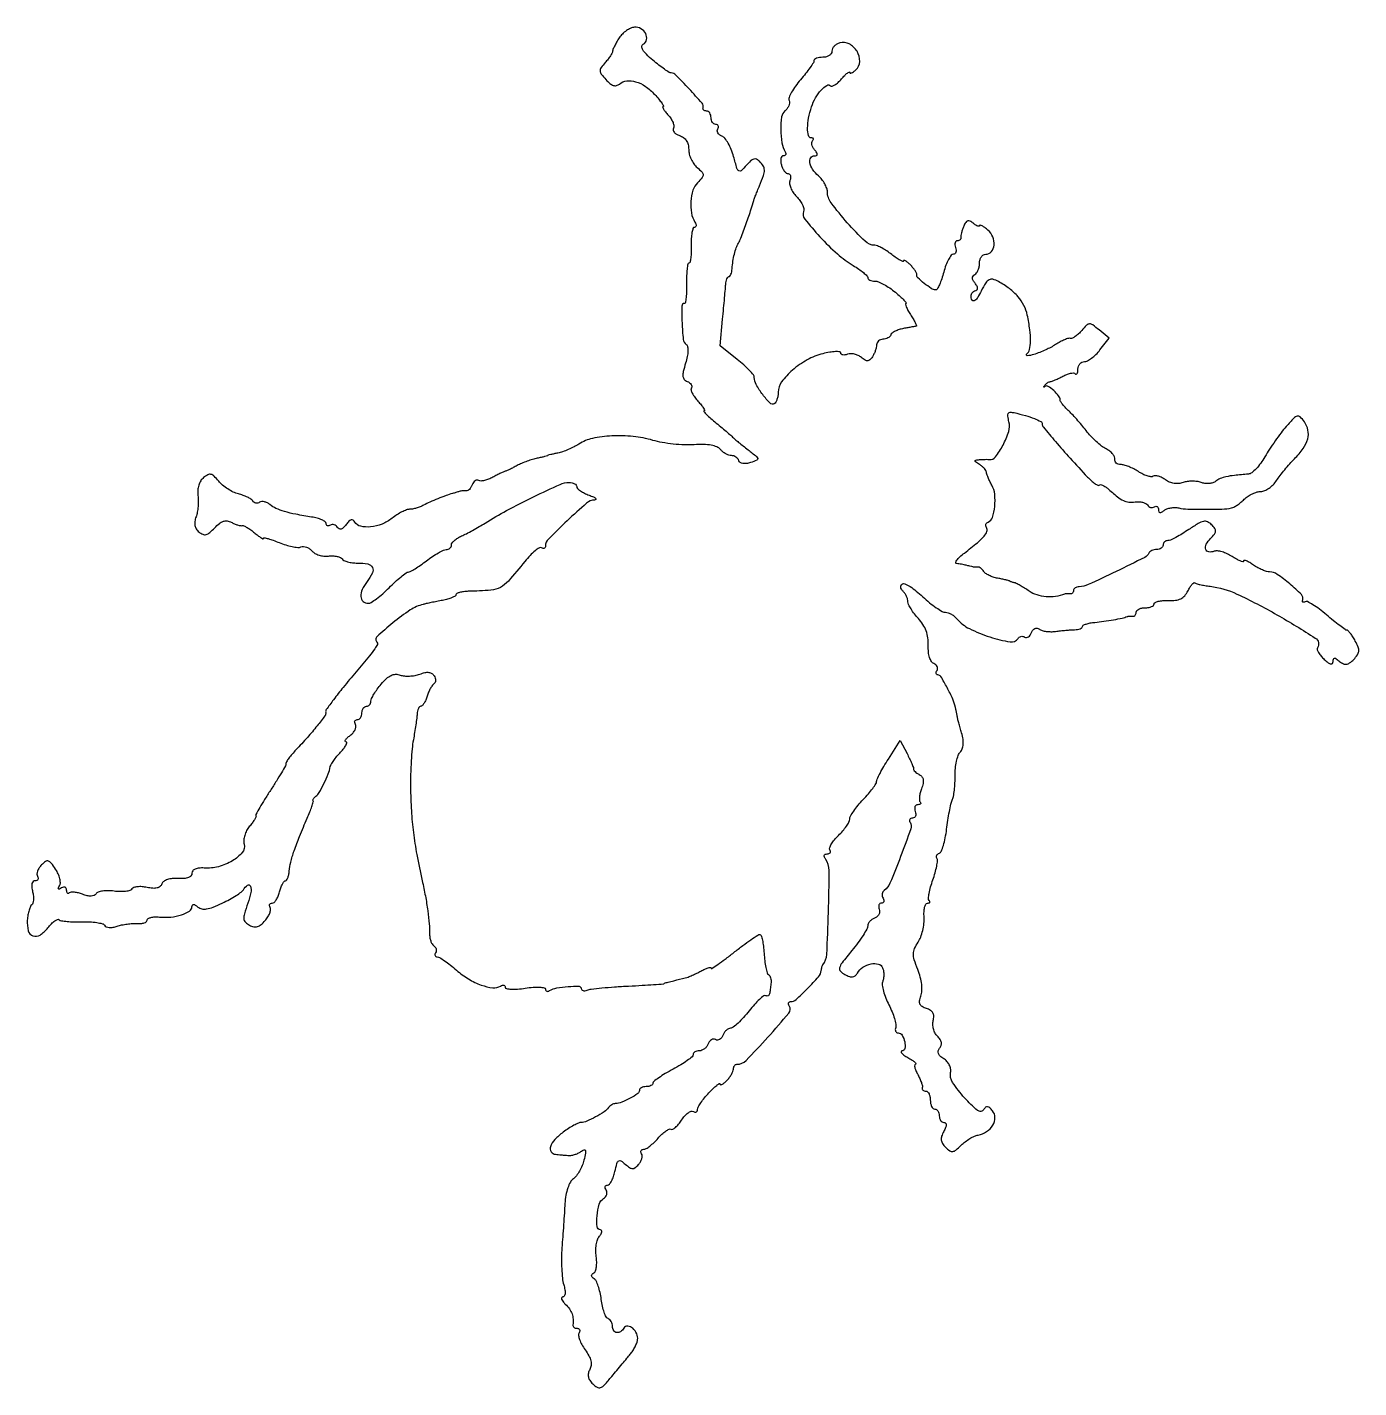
# Model space of a CAD drawing. Extents: x 0 to 298, y 1 to 305.
import ezdxf

# ---------------------------------------------------------------- set-up
doc = ezdxf.new("R2010")
doc.units = 0

msp = doc.modelspace()

# ---------------------------------------------------------------- linework, layer by layer
msp.add_lwpolyline([(132.474307, 302.320444, 0.01321), (131.909814, 301.407169, 0.016157), (131.433078, 300.523809, 0.01472), (131.08199, 299.764582, 0.10127), (131, 299.363924, -0.124484), (130.903568, 298.9826, -0.020742), (130.513847, 298.327806, -0.021636), (129.978654, 297.580689, -0.017673), (129.345012, 296.828741, 0.02793), (128.426691, 295.692481, 0.167422), (128.210867, 294.974764, 0.152954), (128.473113, 294.24092, 0.022202), (129.496804, 293.003531, 0.035094), (130.395242, 292.140892, 0.095196), (131.164676, 291.715444, 0.137952), (131.858841, 291.686897, 0.115421), (132.520785, 292.01725, -0.144066), (134.153698, 292.720299, -0.102036), (136.154221, 292.553935, -0.081027), (138.319433, 291.513255, -0.053463), (140.406396, 289.695502, -0.011403), (141.322441, 288.66071, -0.022522), (141.992307, 287.791804, -0.026919), (142.389223, 287.155748, -0.57086), (142.297264, 287, 0.506266), (142.193097, 286.858179, 0.05765), (142.38333, 286.43101, 0.034126), (142.812454, 285.806934, 0.016245), (143.442974, 285.063013, -0.040228), (144.068682, 284.248676, -0.050872), (144.501077, 283.403905, -0.05994), (144.694231, 282.652747, -0.17308), (144.583441, 282.13501, 0.196079), (144.511608, 281.707131, 0.122943), (144.742641, 281.247285, 0.086139), (145.259168, 280.822096, 0.052429), (145.985479, 280.504609, -0.081345), (146.841052, 280.070369, -0.090203), (147.478351, 279.398343, -0.084196), (147.867968, 278.50428, -0.060818), (148, 277.422825, 0.065176), (148.137864, 276.369686, 0.043552), (148.55233, 275.22496, 0.043466), (149.160448, 274.166077, 0.063714), (149.880273, 273.370485, -0.021123), (150.988008, 272.337825, -0.188787), (151.245342, 271.73762, -0.186009), (151.028753, 271.117366, -0.020409), (149.988062, 269.988062, 0.119736), (148.953784, 268.289933, 0.060571), (148.483507, 265.814355, 0.059438), (148.618376, 263.223167, 0.096002), (149.398343, 261.164484, -0.051513), (149.614398, 260.717946, -0.11191), (149.661557, 260.342067, -0.186401), (149.538728, 260.098243, -0.185994), (149.283761, 260, 0.324794), (148.965775, 259.76908, 0.034232), (148.728554, 258.825, 0.032043), (148.581084, 257.533276, 0.019636), (148.565228, 256, -0.014574), (148.564894, 254.466475, -0.024056), (148.464648, 253.175, -0.020957), (148.298633, 252.19301, -0.354134), (148.060299, 252, 0.361225), (147.819618, 251.800027, 0.016956), (147.649682, 250.678125, 0.021402), (147.542528, 249.22527, 0.01295), (147.534033, 247.5, -0.011767), (147.52962, 245.77477, -0.019494), (147.434966, 244.322255, -0.014282), (147.283581, 243.187438, -0.368406), (147.064218, 243.001293, 0.411305), (146.46421, 242.409939, 0.013298), (146.517756, 238.681373, 0.01527), (146.784488, 234.956812, 0.214453), (147.440299, 233.823371, -0.190626), (147.764303, 233.318228, -0.056627), (147.8394, 232.386735, -0.043266), (147.690283, 231.141306, -0.023039), (147.303414, 229.636954, 0.015966), (146.795456, 227.771519, 0.081535), (146.719249, 226.703247, 0.160022), (147.01009, 226.031963, 0.12012), (147.676497, 225.570645, -0.063023), (148.191887, 225.294227, -0.093894), (148.545413, 224.926265, -0.121681), (148.684457, 224.528112, -0.163275), (148.597962, 224.158507, 0.206195), (148.527911, 223.685028, 0.049134), (148.813281, 222.922239, 0.042514), (149.344785, 222.037881, 0.030982), (150.073536, 221.151444, -0.014428), (150.799875, 220.32525, -0.029791), (151.308269, 219.631987, -0.045798), (151.561317, 219.147882, -0.533683), (151.46223, 219, 0.640987), (151.396195, 218.856307, 0.017987), (152.004631, 218.196914, 0.016896), (152.93961, 217.315691, 0.008532), (154.173275, 216.266091, -0.002312), (155.483886, 215.178834, -0.003037), (156.669649, 214.173539, -0.00222), (157.654078, 213.320983, -0.028837), (158, 212.981616, 0.03345), (158.334503, 212.659448, 0.003512), (159.171233, 211.965032, 0.004337), (160.181988, 211.15264, 0.003464), (161.285048, 210.294037, -0.005882), (163.140257, 208.835514, -0.177834), (163.440423, 208.335657, -0.35803), (163.230768, 207.950806, -0.019258), (161.82928, 207.445815, -0.040809), (160.880104, 207.227814, -0.076094), (160.092976, 207.233882, -0.106954), (159.526158, 207.455493, -0.167348), (159.210899, 207.867304, 0.093616), (158.969622, 208.300234, 0.07016), (158.564065, 208.667271, 0.068536), (158.062066, 208.91513, 0.080617), (157.539111, 209, -0.084801), (156.960963, 209.098766, -0.043764), (156.290793, 209.402775, -0.041843), (155.637974, 209.846503, -0.049404), (155.106936, 210.37115, 0.122862), (154.319423, 210.949659, 0.053274), (153.062567, 211.314653, 0.040662), (151.372917, 211.475489, 0.02058), (149.234491, 211.416604, -0.02743), (147.095157, 211.386998, -0.016614), (144.568882, 211.574877, -0.016625), (142.066027, 211.929387, -0.027946), (140, 212.412767, 0.046018), (135.606638, 213.274745, 0.038041), (130.835619, 213.397496, 0.039563), (126.490235, 212.832005, 0.093154), (123.483091, 211.580878, -0.025839), (122.391181, 210.943492, -0.018245), (121.105817, 210.338016, -0.018473), (119.831127, 209.848304, -0.036526), (118.783382, 209.57313, 0.005894), (117.907946, 209.399675, 0.009633), (117.170744, 209.229663, 0.003732), (116.553667, 209.069871, 0.33972), (116.5, 209, -0.34033), (116.446201, 208.930115, -0.003605), (115.816865, 208.768446, -0.009464), (115.066047, 208.596356, -0.005788), (114.174435, 208.420432, 0.026401), (113.126612, 208.168428, 0.015182), (111.893264, 207.760842, 0.015141), (110.675804, 207.274836, 0.024369), (109.674435, 206.780178, -0.006702), (108.805181, 206.311888, -0.008576), (107.991865, 205.905286, -0.00688), (107.302785, 205.587022, -0.069641), (107, 205.5, 0.070407), (106.694656, 205.411739, 0.006518), (105.979867, 205.079585, 0.008294), (105.135453, 204.656348, 0.006415), (104.229333, 204.16832, -0.031983), (103.295876, 203.725524, -0.038481), (102.368776, 203.436646, -0.042226), (101.572974, 203.323905, -0.153669), (101.084118, 203.448012, 0.165673), (100.705688, 203.53471, 0.121247), (100.296986, 203.388078, 0.09294), (99.918207, 203.019955, 0.062057), (99.63261, 202.484981, -0.045306), (99.354388, 201.919103, -0.057609), (98.996647, 201.460623, -0.069351), (98.617819, 201.169861, -0.171365), (98.277826, 201.109146, 0.036985), (97.925509, 201.140508, 0.022615), (97.508174, 201.127826, 0.022615), (97.093662, 201.077499, 0.036965), (96.75, 200.993421, -0.003054), (96.408551, 200.884901, -0.001809), (96, 200.759416, -0.00181), (95.591398, 200.637144, -0.003112), (95.25, 200.538633, 0.017918), (93.775156, 200.06534, 0.009103), (91.954623, 199.37058, 0.009104), (90.159358, 198.609483, 0.017796), (88.763569, 197.927002, -0.028199), (87.997712, 197.572068, -0.022094), (87.132218, 197.272307, -0.022581), (86.299826, 197.065004, -0.049772), (85.648428, 197, 0.092567), (84.95031, 196.869638, 0.025613), (83.927828, 196.4125, 0.024941), (82.801769, 195.765495, 0.023787), (81.727129, 195, -0.071486), (79.476858, 193.700239, -0.069973), (76.935128, 193.074621, -0.082276), (74.714456, 193.213722, -0.200234), (73.406374, 194.15149, 0.111385), (73.007703, 194.55819, 0.216106), (72.566689, 194.623872, 0.131255), (72.058141, 194.319836, 0.034906), (71.443357, 193.59165, -0.039353), (70.861729, 192.915019, -0.11603), (70.342504, 192.595917, -0.193825), (69.897369, 192.623936, -0.143844), (69.526902, 192.956471, 0.085193), (69.202388, 193.323831, 0.093572), (68.783724, 193.547501, 0.100395), (68.337079, 193.594097, 0.114852), (67.930902, 193.457295, -0.078726), (67.575029, 193.308323, -0.156664), (67.273452, 193.329917, -0.185009), (67.073454, 193.515551, -0.114686), (67, 193.831577, 0.246722), (66.790325, 194.230633, 0.046102), (66.045312, 194.648433, 0.039885), (64.994949, 195.019074, 0.026894), (63.75, 195.278868, -0.009899), (60.209234, 195.893042, -0.024415), (57.648515, 196.520687, -0.033354), (55.774095, 197.2174, -0.067645), (54.441777, 198.048321, 0.057554), (53.85137, 198.433235, 0.060696), (53.199076, 198.665091, 0.067844), (52.585932, 198.717208, 0.126389), (52.112903, 198.569778, -0.091769), (51.69824, 198.408683, -0.095936), (51.26012, 198.410332, -0.099456), (50.866733, 198.573559, -0.106817), (50.578547, 198.872909, 0.112384), (50.19212, 199.265564, 0.028497), (49.407383, 199.707182, 0.027605), (48.429689, 200.12102, 0.024833), (47.377496, 200.44139, -0.050254), (46.238165, 200.852543, -0.031282), (44.996937, 201.545684, -0.031212), (43.84652, 202.391961, -0.048412), (42.982664, 203.269737, 0.025037), (41.960082, 204.410733, 0.139518), (41.251048, 204.809913, 0.183851), (40.545693, 204.719043, 0.050282), (39.598584, 204.081818, 0.081089), (38.961296, 203.349684, 0.061877), (38.516901, 202.382823, 0.058014), (38.301639, 201.27155, 0.054233), (38.33975, 200.114251, -0.034442), (38.423872, 198.954703, -0.023281), (38.366878, 197.629753, -0.023502), (38.190779, 196.348012, -0.042509), (37.909983, 195.327461, 0.050939), (37.641291, 194.282485, 0.086947), (37.662471, 193.384066, 0.096009), (37.98013, 192.607879, 0.074684), (38.58894, 191.926187, 0.073077), (39.436365, 191.410316, 0.16694), (40.173355, 191.358565, 0.114598), (40.971573, 191.783223, 0.025918), (42.082605, 192.858291, -0.034823), (43.12533, 193.831939, -0.08949), (44.025698, 194.32736, -0.117134), (44.887962, 194.406322, -0.087601), (45.797867, 194.108178, 0.022235), (46.502165, 193.770623, 0.024581), (47.210788, 193.509287, 0.024985), (47.831902, 193.347904, 0.103409), (48.21758, 193.348612, -0.158907), (48.615411, 193.305777, -0.025372), (49.321394, 192.944342, -0.025927), (50.136822, 192.415046, -0.020131), (50.96758, 191.759787, 0.013465), (51.747868, 191.127289, 0.026918), (52.402977, 190.678704, 0.036276), (52.871617, 190.438245, 0.537361), (53, 190.523207, -0.473836), (53.160561, 190.654594, -0.017279), (54.035323, 190.446312, -0.020428), (55.172512, 190.0831, -0.011444), (56.524504, 189.554208, 0.023253), (57.97031, 189.027625, 0.026355), (59.40005, 188.662423, 0.026927), (60.632093, 188.484345, 0.114525), (61.364291, 188.586297, -0.109585), (61.954289, 188.674325, -0.069712), (62.636261, 188.529403, -0.064838), (63.302668, 188.184087, -0.067727), (63.84741, 187.683859, 0.09397), (64.475677, 187.164606, 0.050671), (65.403067, 186.770283, 0.047991), (66.464983, 186.549629, 0.054629), (67.503321, 186.549822, -0.035896), (68.497041, 186.587177, -0.043036), (69.425997, 186.474969, -0.048325), (70.167191, 186.243414, -0.155702), (70.554714, 185.911471, 0.152668), (70.960629, 185.559581, 0.038168), (71.799136, 185.267745, 0.035432), (72.855428, 185.067012, 0.029249), (74, 185, -0.04662), (76.309996, 184.784147, -0.230835), (77.327808, 184.026235, -0.239111), (77.337274, 182.780453, -0.049561), (76.135704, 180.867537, 0.05875), (75.065325, 179.092066, 0.119466), (74.763653, 177.500807, 0.196889), (75.264434, 176.435017, 0.187848), (76.38147, 176, 0.14146), (77.046468, 176.191983, 0.019258), (78.253409, 177.018798, 0.020904), (79.637456, 178.140162, 0.016259), (81.048136, 179.468249, -0.010563), (82.429886, 180.79911, -0.014684), (83.725927, 181.927026, -0.011093), (84.838529, 182.798752, -0.152045), (85.316722, 182.968249, 0.117969), (85.798343, 183.103466, 0.01131), (86.856347, 183.725048, 0.01391), (88.096186, 184.540222, 0.010542), (89.411113, 185.5, -0.015604), (90.750734, 186.457174, -0.018934), (92.065427, 187.265625, -0.017798), (93.206475, 187.856586, -0.111023), (93.844391, 188, 0.087427), (94.285636, 188.077748, 0.094437), (94.66054, 188.301021, 0.10013), (94.911319, 188.633831, 0.112004), (95, 189.024751, -0.162437), (95.154219, 189.486929, -0.049129), (95.660938, 190.039322, -0.043468), (96.388863, 190.585191, -0.035518), (97.25, 191.039598, 0.015293), (98.323084, 191.551522, 0.00662), (99.720312, 192.294902, 0.006543), (101.186795, 193.125379, 0.008631), (102.5, 193.922625, -0.018048), (107.317434, 196.724535, -0.0101), (113.360301, 199.797935, -0.005914), (119.254638, 202.561917, -0.107069), (121.276987, 203, -0.051231), (121.936266, 202.932272, -0.071166), (122.493865, 202.730729, -0.091227), (122.868707, 202.433221, -0.181444), (123, 202.083333, 0.201713), (123.176082, 201.664625, 0.04124), (123.807812, 201.140899, 0.037406), (124.696971, 200.613955, 0.027514), (125.75, 200.162281, -0.017955), (126.718885, 199.768444, -0.076419), (127.242072, 199.429742, -0.420705), (127.252383, 199.211774, -0.194949), (126.967693, 199.078947, 0.167053), (125.197243, 198.366617, 0.009979), (120.85877, 194.45636, 0.009118), (116.644469, 190.355763, 0.197727), (116, 188.789783, -0.108206), (115.93331, 188.485225, -0.181896), (115.749494, 188.303458, -0.161812), (115.47304, 188.275974, -0.083147), (115.147214, 188.409017, 0.283457), (114.649106, 188.40959, 0.032581), (113.693877, 187.732804, 0.031525), (112.569238, 186.696422, 0.020336), (111.397214, 185.366901, -0.008323), (107.703594, 180.968314, -0.092517), (105.915992, 179.54876, -0.103289), (103.800144, 178.938548, -0.011464), (98.75, 178.675673, 0.023455), (97.696154, 178.595447, 0.037071), (96.807812, 178.418154, 0.042497), (96.17116, 178.181391, 0.290213), (96, 177.91134, -0.267736), (95.827385, 177.612088, -0.03214), (95.116962, 177.259988, -0.031337), (94.145727, 176.923811, -0.020635), (92.993915, 176.654961, 0.00205), (91.744468, 176.411887, 0.00195), (90.476141, 176.154592, 0.001934), (89.35685, 175.918462, 0.006918), (88.644081, 175.754864, 0.086826), (85.793379, 174.506801, 0.024786), (81.892418, 171.629873, 0.01761), (78.352362, 168.523591, 0.423015), (78.334515, 167.332152, -0.307838), (78.434192, 166.808599, -0.050555), (77.903777, 165.860688, -0.020703), (76.658688, 164.231593, -0.002328), (73.663554, 160.66579, 0.00504), (70.796769, 157.214962, 0.010418), (68.640994, 154.450412, 0.006343), (67.028748, 152.233474, 0.201622), (66.886291, 151.590932, -0.208251), (66.717075, 150.87116, -0.007761), (64.979269, 148.618372, -0.013204), (62.802154, 146.028286, -0.009587), (60.25, 143.258719, 0.014308), (59.388334, 142.305755, 0.018785), (58.660938, 141.385635, 0.016511), (58.118621, 140.590145, 0.142285), (58, 140.181742, -0.126795), (57.877364, 139.70592, -0.004991), (56.983653, 138.124806, -0.008564), (55.865727, 136.266487, -0.005919), (54.540094, 134.200791, 0.006214), (53.229082, 132.155228, 0.009733), (52.158195, 130.360841, 0.00432), (51.299224, 128.825044, 0.240853), (51.290094, 128.506016, -0.231393), (51.287182, 128.233606, -0.020794), (50.946017, 127.619444, -0.023683), (50.450859, 126.889412, -0.016189), (49.824006, 126.107422, 0.05779), (49.217815, 125.207224, 0.048438), (48.790177, 124.137786, 0.050414), (48.591419, 123.062944, 0.084673), (48.670829, 122.150751, -0.246878), (48.24391, 120.313348, -0.080522), (46.041928, 118.467197, -0.068688), (42.914452, 117.145423, -0.083332), (39.75, 116.839349, 0.036707), (38.584435, 116.835242, 0.080951), (37.721836, 116.625561, 0.123429), (37.19519, 116.228829, 0.171543), (37, 115.676649, -0.182005), (36.786907, 115.110638, -0.122725), (36.213679, 114.713037, -0.075333), (35.254502, 114.506771, -0.030224), (33.909001, 114.505414, 0.037453), (32.612251, 114.485376, 0.058136), (31.518279, 114.256246, 0.073398), (30.714068, 113.848606, 0.148251), (30.282209, 113.293042, -0.129858), (29.866336, 112.716237, -0.114226), (29.199966, 112.385767, -0.079215), (28.245647, 112.314236, -0.033242), (26.968408, 112.506939, 0.034662), (25.861887, 112.670676, 0.044577), (24.834017, 112.658873, 0.051303), (24.019371, 112.49111, 0.179804), (23.603428, 112.16735, -0.186242), (23.158183, 111.829605, -0.039641), (22.188012, 111.631474, -0.036406), (20.956802, 111.570564, -0.027659), (19.60925, 111.676771, 0.029972), (18.25816, 111.776975, 0.038591), (17.015962, 111.698563, 0.042702), (16.034941, 111.473478, 0.178442), (15.565621, 111.106177, -0.151407), (15.136731, 110.732515, -0.093326), (14.479695, 110.578641, -0.067389), (13.613345, 110.657382, -0.034541), (12.567421, 110.974367, 0.028694), (11.618998, 111.273942, 0.037356), (10.722338, 111.431461, 0.040979), (9.988766, 111.444161, 0.182175), (9.602823, 111.269489, -0.142903), (9.374651, 111.14439, -0.260509), (9.177079, 111.20379, -0.144812), (9.041752, 111.462826, -0.048489), (9, 111.89235, 0.108605), (8.909663, 112.303343, 0.182109), (8.660863, 112.548391, 0.161491), (8.286614, 112.584927, 0.082857), (7.845492, 112.404508, -0.028921), (7.378974, 112.152218, -0.337595), (7.188951, 112.193364, -0.297834), (7.16251, 112.399689, -0.025529), (7.431687, 112.889468, 0.146629), (7.602127, 113.524054, 0.051966), (7.476468, 114.465939, 0.046101), (7.112389, 115.533723, 0.039846), (6.543993, 116.573202, 0.018346), (5.55503, 117.968111, 0.156377), (4.93315, 118.400112, 0.230666), (4.305664, 118.301097, 0.043901), (3.39404, 117.536897, 0.050557), (2.858186, 116.880146, 0.060549), (2.502381, 116.166295, 0.071278), (2.369019, 115.505427, 0.153792), (2.495259, 115.007671, -0.092873), (2.643678, 114.623143, -0.171314), (2.592163, 114.296003, -0.174304), (2.348022, 114.077459, -0.096546), (1.950609, 114, 0.195344), (1.510641, 113.82129, 0.144808), (1.251037, 113.358832, 0.084129), (1.20823, 112.595782, 0.033533), (1.395262, 111.561285, -0.032795), (1.571973, 110.592049, -0.043503), (1.596899, 109.696398, -0.050159), (1.483216, 108.989086, -0.191704), (1.222171, 108.637309, 0.154628), (0.903892, 108.267311, 0.029651), (0.601253, 107.423286, 0.029058), (0.355093, 106.35709, 0.023192), (0.210988, 105.185895, 0.0832), (0.422448, 102.841828, 0.246597), (1.477172, 101.685625, 0.238276), (3.061992, 101.876899, 0.07925), (4.830457, 103.51159, -0.027175), (5.605654, 104.393921, -0.044963), (6.359769, 105.03654, -0.058758), (6.9908, 105.380042, -0.300187), (7.362878, 105.303788, 0.159467), (7.832448, 105.065778, 0.015578), (9.111462, 104.909342, 0.018487), (10.685975, 104.824896, 0.013606), (12.433087, 104.843411, -0.020721), (14.177846, 104.837076, -0.028072), (15.74577, 104.677865, -0.0277), (16.983033, 104.410643, -0.189502), (17.472855, 104.043921, 0.167545), (17.864977, 103.72343, 0.070861), (18.538259, 103.578711, 0.058005), (19.381764, 103.617236, 0.043263), (20.285402, 103.846043, -0.03101), (21.296826, 104.128649, -0.019313), (22.510399, 104.33927, -0.019359), (23.728002, 104.454687, -0.032957), (24.75, 104.444368, 0.039731), (25.611698, 104.447329, 0.06155), (26.339062, 104.599172, 0.084051), (26.831444, 104.865899, 0.230621), (27, 105.211902, -0.268087), (27.197346, 105.553514, -0.0701), (27.807813, 105.799549, -0.051896), (28.696314, 105.924255, -0.032215), (29.75, 105.894044, 0.048194), (32.259424, 105.902177, 0.051825), (34.65797, 106.396164, 0.060083), (36.449703, 107.210728, 0.261765), (37, 108.189832, -0.118667), (37.091914, 108.571656, -0.292838), (37.330011, 108.71071, -0.135542), (37.733438, 108.581215, -0.028178), (38.337637, 108.134749, 0.124554), (39.20319, 107.722078, 0.08918), (40.279978, 107.701432, 0.05551), (41.7212, 108.099718, 0.017388), (43.774061, 109.004926, 0.012828), (45.389045, 109.836957, 0.015703), (46.851715, 110.699443, 0.014236), (48.025683, 111.490008, 0.099348), (48.49544, 111.992622, -0.099309), (49.445865, 113.009683, -0.503642), (50.070173, 112.808441, -0.133949), (50.15738, 111.345558, -0.033116), (49.503396, 109.009626, 0.011168), (48.721379, 106.624683, 0.092638), (48.597148, 105.497455, 0.181967), (48.944131, 104.750707, 0.071227), (49.874693, 104.067062, 0.071242), (50.814641, 103.724857, 0.124726), (51.637249, 103.758819, 0.103917), (52.445833, 104.196906, 0.039792), (53.357111, 105.104107, 0.038209), (53.965592, 105.935652, 0.048391), (54.386946, 106.789044, 0.05649), (54.578223, 107.541091, 0.174174), (54.471156, 108.04667, -0.085822), (54.32473, 108.410788, -0.164668), (54.36053, 108.719959, -0.179884), (54.5715, 108.925823, -0.104677), (54.921931, 109, 0.189922), (55.365389, 109.174748, 0.058024), (55.840723, 109.734375, 0.048811), (56.272741, 110.543024, 0.036821), (56.589356, 111.5, -0.023976), (56.879146, 112.457644, -0.034938), (57.231894, 113.265625, -0.037762), (57.594013, 113.847118, -0.238983), (57.895604, 114, 0.251381), (58.168164, 114.146277, 0.054059), (58.423116, 114.63879, 0.044317), (58.626031, 115.341582, 0.029339), (58.738199, 116.174606, -0.044682), (59.063241, 118.132799, -0.018942), (59.829369, 120.68454, -0.014814), (61.037705, 123.902769, -0.006922), (62.782795, 128, 0.009432), (63.357924, 129.369346, 0.014181), (63.802566, 130.585908, 0.008956), (64.121559, 131.602222, 0.218406), (64.08014, 131.888197, -0.205516), (64.047193, 132.081865, -0.076917), (64.15428, 132.342078, -0.059785), (64.375769, 132.625484, -0.041856), (64.684944, 132.888197, 0.108455), (65.424544, 133.707919, 0.015581), (66.487037, 135.715167, 0.018662), (67.440933, 137.860683, 0.046932), (67.925202, 139.5, -0.08875), (68.128634, 140.023744, -0.017584), (68.684472, 140.867188, -0.018114), (69.411294, 141.815235, -0.015974), (70.234863, 142.75, 0.021291), (70.982208, 143.616648, 0.047164), (71.456192, 144.348405, 0.097111), (71.599186, 144.833045, 0.431573), (71.424314, 145.031803, -0.355086), (71.256367, 145.178153, -0.188452), (71.314995, 145.466003, -0.063776), (71.701064, 145.923578, -0.023562), (72.350138, 146.465269, 0.051392), (73.009133, 147.080469, 0.066971), (73.463171, 147.768487, 0.082587), (73.654077, 148.420639, 0.169997), (73.541121, 148.933465, -0.076081), (73.367861, 149.341325, -0.153318), (73.386679, 149.686705, -0.186698), (73.590422, 149.915362, -0.119008), (73.940983, 150, 0.140337), (74.344827, 150.115626, 0.099915), (74.688914, 150.440625, 0.085131), (74.920655, 150.926682, 0.06887), (75, 151.5, -0.064853), (75.074694, 152.073457, -0.082425), (75.29375, 152.559375, -0.098894), (75.618646, 152.884432, -0.148195), (76, 153, 0.109778), (76.381501, 153.084783, 0.099872), (76.70625, 153.324783, 0.095093), (76.924049, 153.683513, 0.089245), (77, 154.105644, -0.114235), (77.137123, 154.697993, -0.02115), (77.674519, 155.688125, -0.021703), (78.41715, 156.814347, -0.01829), (79.296234, 157.940207, -0.030072), (80.483877, 159.190687, -0.076555), (81.514992, 159.893432, -0.104013), (82.504594, 160.133648, -0.093988), (83.546234, 159.969212, 0.063584), (84.469041, 159.765761, 0.034185), (85.636084, 159.740479, 0.033415), (86.848331, 159.878648, 0.044442), (87.917031, 160.173404, -0.034094), (89.06757, 160.516464, -0.083495), (89.946753, 160.564882, -0.116098), (90.612316, 160.327388, -0.111285), (91.114245, 159.815148, -0.063217), (91.351912, 159.293224, -0.079937), (91.426597, 158.768977, -0.096051), (91.331993, 158.324126, -0.149813), (91.081995, 158.026393, 0.098306), (90.722665, 157.677338, 0.026135), (90.301952, 156.993691, 0.02546), (89.895935, 156.149928, 0.023776), (89.567394, 155.25, -0.027269), (89.245994, 154.388354, -0.037917), (88.860478, 153.660938, -0.042159), (88.469546, 153.143916, -0.212912), (88.146898, 153, 0.213651), (87.863446, 152.873087, 0.071452), (87.606359, 152.485938, 0.055957), (87.411426, 151.920025, 0.038869), (87.315478, 151.25, -0.015726), (87.225786, 150.318416, -0.004177), (87.023666, 148.839062, -0.004232), (86.76539, 147.159766, -0.004347), (86.480886, 145.5, 0.021091), (86.208799, 143.515847, 0.008305), (85.995245, 140.765625, 0.008203), (85.862433, 137.781685, 0.01015), (85.840807, 135, 0.011601), (86.033745, 129.601792, 0.01633), (86.474293, 124.804952, 0.015506), (87.247728, 119.863252, 0.00909), (88.463407, 114, -0.009994), (89.159978, 110.609615, -0.010759), (89.701765, 107.276354, -0.011253), (90.046655, 104.344766, -0.03241), (90.107633, 102.299559, 0.042617), (90.152222, 101.411918, 0.045369), (90.347279, 100.563767, 0.050021), (90.652761, 99.873571, 0.125802), (91.031615, 99.480461, -0.091865), (91.36999, 99.173481, -0.095967), (91.569575, 98.770082, -0.099439), (91.600132, 98.33346, -0.106707), (91.457295, 97.930902, 0.075995), (91.305995, 97.574906, 0.153205), (91.322249, 97.273452, 0.186751), (91.499825, 97.073889, 0.119156), (91.805474, 97, -0.137697), (92.338179, 96.85046, -0.01396), (93.452195, 96.128105, -0.016639), (94.750464, 95.168611, -0.012518), (96.114491, 94.031847, 0.043363), (98.799181, 92.061489, 0.050338), (101.656874, 90.695591, 0.057716), (104.224751, 90.094405, 0.168633), (105.975601, 90.484921, -0.06545), (106.367855, 90.661438, -0.137724), (106.699083, 90.66754, -0.191287), (106.916611, 90.507831, -0.140789), (107, 90.217552, 0.359768), (107.259725, 89.903311, 0.035287), (108.30973, 89.777924, 0.03169), (109.758813, 89.799737, 0.018052), (111.5, 90, -0.018052), (113.241187, 90.200263, -0.03169), (114.69027, 90.222076, -0.035287), (115.740275, 90.096689, -0.359768), (116, 89.782448, 0.121615), (116.073355, 89.48532, 0.187579), (116.270625, 89.313738, 0.151337), (116.5689, 89.300419, 0.074589), (116.921277, 89.451346, -0.09365), (118.509403, 90.061519, -0.029193), (121.05508, 90.372856, -0.022915), (123.498965, 90.41564, -0.405944), (124, 89.900212, 0.1906), (124.109132, 89.624326, 0.145613), (124.392067, 89.459219, 0.097544), (124.823551, 89.439974, 0.054179), (125.334697, 89.574941, -0.062233), (126.224381, 89.794645, -0.005131), (128.602447, 90.051363, -0.006805), (131.45579, 90.290649, -0.005191), (134.584697, 90.477586, 0.001683), (137.619792, 90.637551, 0.002802), (140.17488, 90.795212, 0.000317), (142.442877, 90.949365, 0.39429), (142.5, 91.010541, -0.332959), (142.582403, 91.120566, -0.00511), (143.392863, 91.349167, -0.006641), (144.676862, 91.678971, -0.00101), (147.25, 92.298093, 0.034076), (147.880786, 92.494758, 0.01075), (148.79375, 92.872016, 0.010681), (149.796878, 93.337809, 0.011657), (150.75, 93.833276, -0.018004), (151.613437, 94.268294, -0.034451), (152.339063, 94.542931, -0.047481), (152.851572, 94.645785, -0.444763), (153, 94.51193, 0.59326), (153.166806, 94.420826, 0.00667), (154.495128, 95.299365, 0.011461), (156.137083, 96.473064, 0.006343), (158.089798, 97.976746, -0.006364), (160.091893, 99.518318, -0.009335), (161.894409, 100.818169, -0.005293), (163.434154, 101.861454, -0.147283), (163.89429, 102, -0.324275), (164.187108, 101.787776, -0.023039), (164.472259, 100.759143, -0.025519), (164.711097, 99.395011, -0.015843), (164.85823, 97.775805, 0.015305), (165.006936, 96.119557, 0.020778), (165.248616, 94.638012, 0.018251), (165.538572, 93.451865, 0.169125), (165.837196, 93.025805, -0.103029), (166.105059, 92.733077, -0.056185), (166.306013, 92.287268, -0.052521), (166.414858, 91.767147, -0.056921), (166.408458, 91.25, 0.000593), (166.338681, 90.694282, 0.000393), (166.259828, 90.056101, 0.000395), (166.184202, 89.436007, 0.00077), (166.125, 88.940983, -0.077868), (166.020956, 88.569259, -0.132419), (165.816406, 88.322247, -0.159862), (165.545205, 88.238709, -0.128739), (165.25, 88.321778, 0.301172), (164.802207, 88.297263, 0.023993), (163.839063, 87.506014, 0.026185), (162.704032, 86.364914, 0.01662), (161.5, 84.9271, -0.016594), (160.267597, 83.455255, -0.021952), (159.04549, 82.205389, -0.020078), (157.966809, 81.273381, -0.159313), (157.356989, 81.046305, 0.11463), (156.875363, 80.913657, 0.062244), (156.373509, 80.554359, 0.057012), (155.928527, 80.037931, 0.057792), (155.614052, 79.436618, -0.069916), (155.308867, 78.885878, -0.100178), (154.892454, 78.516591, -0.123689), (154.433307, 78.384724, -0.147843), (154, 78.5, 0.147843), (153.566693, 78.615276, 0.123689), (153.107546, 78.483409, 0.100178), (152.691133, 78.114122, 0.069916), (152.385948, 77.563382, -0.071345), (152.052528, 76.965703, -0.06366), (151.553054, 76.459243, -0.066843), (150.97037, 76.116502, -0.099885), (150.393011, 76, 0.059915), (149.860294, 75.935934, 0.078726), (149.409197, 75.74707, 0.096954), (149.107114, 75.467375, 0.158958), (149, 75.138962, -0.223504), (148.787598, 74.687533, -0.016502), (147.678125, 73.8296, -0.020433), (146.224112, 72.867861, -0.013942), (144.5, 71.890679, 0.012178), (142.775705, 70.921415, 0.018157), (141.321875, 69.98387, 0.013434), (140.195482, 69.152302, 0.230978), (140, 68.751717, -0.190729), (139.886364, 68.464655, -0.088321), (139.559375, 68.220817, -0.068141), (139.07406, 68.055402, -0.048142), (138.5, 68, 0.054008), (137.926154, 67.937834, 0.073734), (137.440625, 67.753401, 0.093425), (137.114746, 67.480842, 0.173704), (137, 67.160515, -0.247141), (136.623061, 66.444495, -0.025555), (134.944446, 65.414051, -0.031326), (133.072385, 64.539981, -0.079674), (131.611803, 64.220757, 0.074599), (131.226992, 64.140712, 0.044829), (130.804797, 63.940087, 0.043813), (130.411428, 63.658797, 0.057651), (130.111803, 63.33541, -0.088209), (129.121529, 62.38904, -0.022267), (127.205232, 61.234509, -0.021512), (125.206956, 60.25763, -0.103285), (123.973076, 60, 0.107469), (123.391971, 59.873639, 0.017724), (122.35929, 59.357258, 0.018773), (121.169869, 58.649665, 0.015609), (119.959507, 57.811942, 0.044495), (118.092429, 56.155898, 0.10598), (117.135691, 54.578204, 0.234025), (117.276317, 53.466464, 0.227081), (118.25, 52.88465, -0.000719), (118.835931, 52.829731, -0.000364), (119.573437, 52.758993, -0.000362), (120.334611, 52.68487, -0.00054), (121, 52.618862, 0.0617), (121.677269, 52.634635, 0.035506), (122.475288, 52.811002, 0.034936), (123.263841, 53.10632, 0.048575), (123.915874, 53.484212, -0.054587), (124.61704, 53.879422, -0.43264), (124.922102, 53.745942, -0.137216), (124.962831, 53.156298, -0.010113), (124.599578, 51.561766, -0.037199), (124.199865, 50.349815, -0.031474), (123.605701, 49.138007, -0.032667), (122.919202, 48.099512, -0.072629), (122.24432, 47.436701, 0.109125), (121.56409, 46.664305, 0.044095), (120.992845, 45.373055, 0.038275), (120.571073, 43.734045, 0.028329), (120.349331, 41.874935, -0.000894), (120.217141, 39.807721, -0.000436), (120.04139, 37.169512, -0.000432), (119.853768, 34.424973, -0.000625), (119.682839, 32, 0.015601), (119.58952, 29.692574, 0.01416), (119.635068, 27.307813, 0.014341), (119.797543, 25.176845, 0.043438), (120.074319, 23.75, -0.026105), (120.337734, 22.605523, -0.063146), (120.379215, 21.740187, -0.113044), (120.210782, 21.20209, -0.266639), (119.858766, 21, 0.289068), (119.628383, 20.854663, 0.200905), (119.612977, 20.538393, 0.079321), (119.893123, 20.033022, 0.030239), (120.428571, 19.428571, -0.043674), (121.353722, 18.325961, -0.066147), (121.929749, 17.216024, -0.069959), (122.176198, 16.042016, -0.056015), (122.118421, 14.75, 0.145617), (122.15651, 14.464438, 0.11953), (122.345872, 14.220312, 0.098132), (122.663103, 14.056168, 0.070581), (123.059017, 14, -0.109986), (123.413514, 13.921066, -0.182824), (123.624161, 13.704245, -0.160384), (123.65402, 13.377918, -0.081872), (123.495782, 12.993176, 0.183122), (123.385239, 12.422521, 0.043227), (123.636613, 11.467155, 0.038912), (124.138357, 10.348035, 0.029889), (124.849006, 9.212051, -0.029987), (125.701053, 7.849447, -0.066072), (126.140701, 6.705476, -0.087705), (126.200614, 5.708113, -0.099133), (125.906011, 4.796534, 0.074338), (125.591049, 3.964319, 0.104), (125.586178, 3.171479, 0.094308), (125.9075, 2.387925, 0.05209), (126.561468, 1.581389, 0.065268), (127.539399, 0.830145, 0.227907), (128.311449, 0.77094, 0.114862), (129.187229, 1.370539, 0.012281), (130.817699, 3.240187, -0.000124), (131.949861, 4.603985, -0.000109), (133.133598, 6.028556, -0.00011), (134.203164, 7.314583, -0.000328), (134.934975, 8.192933, 0.030477), (135.500485, 8.961482, 0.02466), (136.013089, 9.848274, 0.025315), (136.405009, 10.716107, 0.057022), (136.590079, 11.412789, 0.140892), (136.403448, 12.794981, 0.111863), (135.503657, 14.011209, 0.157863), (134.3878, 14.480227, 0.282683), (133.530011, 14.048558, -0.102286), (132.770919, 13.245786, -0.190759), (131.913114, 13.042668, -0.227047), (131.254598, 13.484541, -0.134112), (131, 14.416667, 0.066548), (130.924219, 14.983517, 0.064672), (130.70203, 15.516511, 0.069936), (130.373487, 15.936552, 0.11187), (129.985633, 16.171456, -0.19814), (129.561514, 16.538188, -0.031481), (129.120736, 17.570124, -0.030797), (128.733442, 18.92123, -0.022566), (128.465733, 20.458071, 0.022998), (128.192444, 22.018986, 0.028156), (127.789435, 23.444011, 0.028653), (127.325746, 24.574635, 0.14366), (126.873338, 25.078281, -0.060785), (126.457021, 25.411508, -0.182518), (126.313179, 25.739477, -0.19781), (126.426762, 26.062299, -0.072207), (126.805267, 26.379649, 0.17251), (127.165151, 26.828745, 0.047382), (127.383193, 27.722784, 0.041985), (127.451635, 28.850802, 0.033261), (127.342028, 30.067838, -0.040502), (127.245657, 31.344286, -0.037802), (127.351874, 32.649996, -0.040073), (127.628475, 33.795959, -0.094223), (128.052443, 34.56319, 0.038252), (128.443493, 35.115307, 0.095423), (128.612115, 35.577937, 0.203759), (128.539244, 35.872187, 0.235731), (128.283209, 36, -0.387816), (127.525667, 36.691591, -0.04739), (127.534859, 39.14319, -0.044996), (128.029188, 41.736026, -0.186855), (128.973009, 42.983319, 0.085336), (129.410963, 43.370415, 0.093629), (129.677439, 43.87002, 0.10038), (129.73265, 44.403186, 0.114666), (129.569098, 44.888197, -0.065632), (129.37771, 45.31391, -0.138021), (129.371557, 45.673408, -0.19125), (129.545587, 45.909538, -0.140343), (129.861528, 46, 0.225756), (130.283803, 46.200901, 0.047152), (130.75137, 46.901609, 0.040892), (131.185514, 47.89382, 0.028636), (131.515222, 49.069306, -0.013329), (131.959033, 50.860667, -0.177154), (132.347739, 51.404929, -0.304617), (132.873568, 51.409435, -0.036349), (133.844677, 50.662772, 0.029151), (134.800917, 49.905414, 0.149192), (135.437523, 49.697716, 0.171893), (136.03076, 49.895158, 0.041769), (136.801217, 50.606087, 0.054488), (137.253495, 51.222243, 0.061259), (137.540945, 51.898408, 0.070232), (137.629539, 52.529955, 0.139065), (137.4922, 53.012621, -0.084637), (137.339489, 53.3898, -0.163426), (137.374251, 53.709958, -0.180785), (137.589203, 53.923004, -0.106207), (137.947596, 54, 0.136874), (138.492856, 54.152113, 0.02775), (139.330017, 54.724356, 0.027361), (140.258267, 55.521884, 0.022652), (141.157293, 56.465892, -0.024721), (142.032496, 57.37731, -0.036989), (142.888895, 58.073095, -0.041377), (143.620978, 58.497755, -0.254411), (144.041295, 58.474478, 0.271166), (144.436112, 58.465009, 0.051675), (145.049537, 58.892719, 0.042436), (145.747358, 59.606863, 0.027251), (146.434548, 60.540452, -0.035395), (147.13755, 61.46367, -0.053001), (147.883047, 62.148946, -0.068399), (148.558887, 62.5189, -0.233572), (149.043932, 62.472848, 0.082068), (149.40927, 62.322757, 0.160606), (149.719155, 62.351489, 0.182683), (149.925074, 62.552095, 0.109709), (150, 62.889461, -0.128917), (150.143412, 63.436433, -0.020188), (150.734375, 64.393408, -0.021313), (151.542787, 65.487844, -0.017149), (152.5, 66.594501, -0.012473), (153.460134, 67.580018, -0.025914), (154.265625, 68.28889, -0.038464), (154.833494, 68.671563, -0.574848), (155, 68.574594, 0.406154), (155.13323, 68.437636, 0.127801), (155.440625, 68.508519, 0.053621), (155.923368, 68.830343, 0.022569), (156.5, 69.357143, 0.032161), (157.074034, 70.010186, 0.032192), (157.559375, 70.73125, 0.03396), (157.89773, 71.413868, 0.098387), (158, 71.928571, -0.069231), (158.056974, 72.338075, -0.085361), (158.223314, 72.685268, -0.099986), (158.470318, 72.917409, -0.139668), (158.760218, 73, 0.200881), (160.815319, 73.860382, 0.011197), (165.674084, 79.019441, 0.009263), (170.372788, 84.436403, 0.322965), (170.485938, 86.022753, -0.068554), (170.320379, 86.396814, -0.14264), (170.321511, 86.712934, -0.190419), (170.484142, 86.921068, -0.133582), (170.774316, 87, 0.185521), (171.992485, 87.468104, 0.014113), (174.589057, 89.945758, 0.015375), (177.024262, 92.560513, 0.152218), (177.625, 93.916667, -0.014945), (177.688138, 94.349755, -0.017583), (177.774479, 94.755208, -0.016673), (177.870016, 95.08956, -0.096062), (177.958333, 95.25, 0.161802), (178.859812, 97.547506, 0.006037), (179.245461, 106.94499, 0.006177), (179.401174, 116.332182, 0.156127), (178.638606, 118.75, -0.047704), (178.333437, 119.283066, -0.166156), (178.296217, 119.672447, -0.240609), (178.501959, 119.913638, -0.098393), (178.936572, 120, 0.081795), (179.346346, 120.067486, 0.160296), (179.607846, 120.263955, 0.18288), (179.681524, 120.556394, 0.110096), (179.562686, 120.898572, -0.228661), (179.510434, 121.399271, -0.047244), (179.898694, 122.22392, -0.040895), (180.577473, 123.182404, -0.028476), (181.486393, 124.148572, 0.024136), (182.436589, 125.14122, 0.027596), (183.2423, 126.179129, 0.028366), (183.818422, 127.12258, 0.120016), (183.982723, 127.759102, -0.126135), (184.165267, 128.432634, -0.021419), (184.876175, 129.570486, -0.022209), (185.850141, 130.863219, -0.01816), (187, 132.157416, 0.012853), (188.149003, 133.423336, 0.017278), (189.11875, 134.630505, 0.014441), (189.849894, 135.669226, 0.147161), (190, 136.168186, -0.11176), (190.121131, 136.703342, -0.008967), (190.77169, 138.00616, -0.01176), (191.620839, 139.54375, -0.008751), (192.627031, 141.201231), (195.254063, 145.362718), (196.789957, 142.431359, -0.008796), (197.371627, 141.272038, -0.012279), (197.847689, 140.214212, -0.008725), (198.20453, 139.323074, -0.137147), (198.233959, 139, 0.203716), (198.288469, 138.756436, 0.042935), (198.578248, 138.417882, 0.038511), (199.008374, 138.055541, 0.028227), (199.535047, 137.720449, -0.0972), (200.125018, 137.219479, -0.130148), (200.40631, 136.579592, -0.095054), (200.377197, 135.728998, -0.034907), (200.027858, 134.573271, 0.028624), (199.727428, 133.622607, 0.037289), (199.569192, 132.724056, 0.040886), (199.555928, 131.989042, 0.182413), (199.730511, 131.602823, -0.12524), (199.866453, 131.374079, -0.258149), (199.822765, 131.177079, -0.160031), (199.59228, 131.042057, -0.053189), (199.198051, 131, 0.153432), (198.813169, 130.879046, 0.152337), (198.565342, 130.559375, 0.114556), (198.502351, 130.073796, 0.066923), (198.638374, 129.5, -0.069008), (198.771857, 128.926317, -0.116977), (198.70238, 128.440625, -0.152575), (198.444764, 128.120613, -0.148627), (198.047972, 128, 0.087957), (197.646711, 127.928862, 0.166811), (197.394756, 127.724489, 0.178229), (197.331055, 127.419589, 0.102048), (197.461627, 127.062089, -0.226593), (197.620345, 125.597016, -0.006251), (195.364624, 119.422221, -0.008053), (192.980123, 113.432333, -0.146951), (191.692399, 111.861803, 0.112151), (191.383043, 111.53319, 0.096175), (191.224274, 111.084485, 0.090468), (191.24033, 110.584715, 0.08546), (191.430902, 110.111803, -0.069584), (191.61819, 109.68629, -0.144206), (191.614322, 109.326592, -0.190031), (191.425471, 109.089574, -0.131358), (191.090402, 109, 0.155202), (190.742497, 108.889343, 0.152206), (190.519174, 108.597281, 0.113676), (190.463713, 108.153512, 0.066186), (190.588855, 107.629042, -0.112844), (190.669989, 107.060188, -0.100215), (190.502897, 106.485242, -0.094184), (190.112279, 105.992611, -0.086758), (189.557471, 105.660427, 0.061019), (188.961936, 105.34408, 0.060246), (188.457507, 104.892179, 0.065743), (188.115218, 104.379436, 0.114833), (188, 103.884377, -0.129819), (187.820055, 103.202999, -0.013814), (186.964091, 101.787946, -0.016299), (185.824048, 100.136597, -0.012412), (184.473502, 98.402357, 0.006567), (182.287157, 95.661558, 0.094808), (181.725092, 94.558211, 0.269608), (181.914279, 93.800207, 0.077182), (182.920112, 93.042755, 0.036424), (183.918093, 92.598782, 0.115607), (184.63908, 92.515083, 0.152461), (185.204252, 92.765586, 0.080776), (185.69661, 93.362396, -0.114919), (186.950031, 94.687985, -0.095517), (188.745978, 95.434806, -0.117849), (190.405956, 95.383349, -0.239102), (191.350191, 94.529801, -0.054509), (191.533191, 93.834893, -0.036006), (191.596454, 93.010709, -0.036107), (191.540934, 92.190112, -0.056728), (191.36418, 91.506654, 0.125377), (191.267972, 90.687809, 0.030888), (191.531464, 89.348461, 0.029677), (192.035178, 87.804413, 0.02589), (192.738368, 86.256654, -0.020727), (193.452585, 84.726744, -0.025096), (193.988428, 83.23633, -0.024953), (194.307047, 81.962292, -0.131683), (194.25947, 81.25, 0.070456), (194.168604, 80.772049, 0.114334), (194.24248, 80.367188, 0.145967), (194.466632, 80.10001, 0.146754), (194.800035, 80, -0.264695), (195.692073, 79.492186, -0.081845), (196.275683, 77.998279, -0.095111), (196.304291, 76.527819, -0.356542), (195.65638, 75.964565, 0.370485), (195.48229, 75.805526, 0.219237), (195.574062, 75.519732, 0.05795), (196.113936, 75.053183, 0.019398), (197, 74.5, -0.013649), (197.907426, 73.947876, -0.033248), (198.534977, 73.480268, -0.083917), (198.790569, 73.174657, -0.564213), (198.714816, 73.035435, 0.362012), (198.510947, 72.849371, 0.0842), (198.526773, 72.349472, 0.050684), (198.754451, 71.615875, 0.026027), (199.177268, 70.75, -0.019642), (199.639344, 69.833579, -0.023872), (199.996003, 68.940625, -0.023446), (200.220442, 68.175652, -0.129349), (200.212452, 67.75, 0.135841), (200.210737, 67.464615, 0.137301), (200.356158, 67.220312, 0.114349), (200.633859, 67.056379, 0.07654), (201, 67, -0.191087), (201.381882, 66.848523, -0.088204), (201.70625, 66.4125, -0.068025), (201.926307, 65.765418, -0.048028), (202, 65, 0.048028), (202.073693, 64.234582, 0.068025), (202.29375, 63.5875, 0.088204), (202.618118, 63.151477, 0.191087), (203, 63, -0.148195), (203.381354, 62.884432, -0.098894), (203.70625, 62.559375, -0.082425), (203.925306, 62.073457, -0.064853), (204, 61.5, 0.067246), (204.077464, 60.926627, 0.084069), (204.304085, 60.440625, 0.099557), (204.640425, 60.115614, 0.143424), (205.035184, 60, -0.193564), (205.401104, 59.852828, -0.210433), (205.546731, 59.499744, -0.092439), (205.416844, 58.884261, -0.02477), (204.987365, 57.976391, 0.044769), (204.533438, 56.908468, 0.108728), (204.451944, 56.060712, 0.11425), (204.734192, 55.283353, 0.052448), (205.416467, 54.440676, 0.043078), (206.331873, 53.670741, 0.188718), (207.005733, 53.505733, 0.142635), (207.727969, 53.825031, 0.021447), (208.907381, 54.907381, -0.032973), (209.797666, 55.687395, -0.027598), (210.835694, 56.395069, -0.028493), (211.860344, 56.936639, -0.065343), (212.693096, 57.193096, 0.105411), (214.585386, 57.945153, 0.111181), (215.963973, 59.392687, 0.131501), (216.450294, 61.096406, 0.179201), (215.925064, 62.590292, 0.034152), (215.280107, 63.267511, 0.149209), (214.786537, 63.503069, 0.215878), (214.355265, 63.380837, 0.079118), (213.931778, 62.889615, -0.45594), (212.5777, 62.668791, -0.037319), (209.659895, 65.489671, -0.035023), (206.988538, 68.948321, -0.196964), (206.536873, 71.191466, 0.09649), (206.535155, 71.997162, 0.068561), (206.24045, 72.853571, 0.065371), (205.705019, 73.638078, 0.070895), (204.998131, 74.23324, -0.043216), (204.194469, 74.837401, -0.118578), (203.794197, 75.41781, -0.162491), (203.767698, 75.999604, -0.104395), (204.085358, 76.60285, 0.096), (204.422643, 77.218327, 0.123767), (204.463486, 77.859493, 0.101591), (204.188592, 78.537574, 0.049479), (203.593923, 79.26322, -0.076181), (203.06898, 79.978179, -0.05474), (202.708405, 80.902631, -0.054651), (202.556554, 81.885218, -0.075119), (202.650827, 82.772762, 0.063619), (202.776542, 83.744087, 0.129195), (202.58341, 84.484003, 0.127464), (202.04897, 85.039759, 0.061089), (201.142569, 85.45475, -0.052736), (200.168398, 85.881292, -0.15936), (199.687764, 86.411223, -0.149904), (199.597037, 87.145116, -0.044961), (199.894748, 88.244514, 0.076732), (200.127053, 89.383787, 0.041018), (200.078084, 90.823184, 0.036304), (199.767811, 92.448986, 0.028293), (199.205659, 94.158361, -0.017087), (198.424846, 96.36482, -0.079445), (198.227093, 97.696736, -0.103234), (198.480807, 98.848055, -0.03937), (199.274167, 100.295679, 0.054547), (199.852501, 101.43124, 0.031546), (200.304436, 102.897426, 0.03119), (200.575619, 104.444126, 0.045112), (200.604799, 105.830677, -0.029019), (200.591317, 107.045154, -0.046737), (200.735941, 108.069012, -0.060747), (200.999954, 108.781037, -0.280631), (201.359357, 109, 0.063112), (201.691054, 109.042036, 0.187798), (201.873795, 109.173433, 0.245226), (201.892125, 109.365434, 0.100238), (201.742924, 109.590409, -0.223102), (201.584733, 110.02869, -0.021231), (201.742177, 111.187107, -0.023899), (202.069573, 112.615396, -0.016518), (202.569466, 114.196889, 0.016124), (203.075678, 115.793987, 0.021691), (203.423478, 117.270621, 0.019501), (203.606574, 118.490763, 0.16742), (203.486979, 119.021069, -0.118696), (203.377088, 119.355712, -0.128889), (203.436786, 119.692643, -0.117377), (203.662275, 119.979957, -0.087711), (204.017452, 120.172484, 0.21735), (204.45199, 120.57713, 0.024325), (204.919699, 121.881374, 0.026017), (205.339637, 123.570599, 0.018239), (205.642669, 125.507894, -0.008789), (205.919811, 127.529108, -0.009693), (206.26017, 129.474194, -0.009166), (206.612913, 131.121507, -0.047857), (206.90884, 132, 0.061017), (207.165792, 132.834561, 0.015643), (207.370934, 134.234375, 0.015695), (207.505797, 135.858602, 0.015356), (207.539854, 137.5, -0.02704), (207.611484, 139.123065, -0.028908), (207.858283, 140.692558, -0.030142), (208.227199, 142.004921, -0.105823), (208.679833, 142.751261, 0.09827), (209.144474, 143.492188, 0.072792), (209.354937, 144.438349, 0.057462), (209.306677, 145.607579, 0.030822), (208.994333, 147.01976, -0.002084), (208.658185, 148.210548, -0.002801), (208.364245, 149.292125, -0.001925), (208.126361, 150.201314, -0.029732), (208.0645, 150.518498, 0.009214), (208.030825, 150.738936, 0.005176), (207.982228, 151.005434, 0.005164), (207.927569, 151.273629, 0.0084), (207.875, 151.5, -0.004966), (207.816551, 151.74407, -0.002087), (207.742573, 152.073438, -0.002065), (207.666399, 152.426255, -0.002687), (207.599716, 152.75, 0.055163), (207.00664, 154.61446, 0.018913), (205.756676, 157.162851, 0.011034), (204.361745, 159.622478, 0.264103), (203.696872, 160, -0.157777), (203.439456, 160.083302, -0.191276), (203.304174, 160.295825, -0.127066), (203.324993, 160.621182, -0.059294), (203.504365, 161.007063, 0.127011), (203.635959, 161.431111, 0.123826), (203.547766, 161.870325, 0.108888), (203.246106, 162.257822, 0.081677), (202.778106, 162.531654, -0.163508), (202.235854, 162.979701, -0.064918), (201.831259, 163.870252, -0.051015), (201.589784, 165.093846, -0.031529), (201.545959, 166.560669, 0.042877), (201.45555, 168.280049, 0.05353), (201.067676, 169.830119, 0.054017), (200.363332, 171.251453, 0.044879), (199.331236, 172.587599, -0.02259), (198.438878, 173.642245, -0.025638), (197.6848, 174.730872, -0.026072), (197.146976, 175.709755, -0.113046), (197, 176.351522, 0.070128), (196.921482, 176.908585, 0.038915), (196.680655, 177.552605, 0.037927), (196.32898, 178.179177, 0.049573), (195.912868, 178.687132, -0.061981), (195.543485, 179.161513, -0.110291), (195.389388, 179.629497, -0.142798), (195.465647, 180.036373, -0.137932), (195.7492, 180.344997, -0.255475), (196.313405, 180.375112, -0.028658), (197.478281, 179.732329, -0.029163), (198.867, 178.741252, -0.019514), (200.338652, 177.457865, 0.017251), (201.843052, 176.133892, 0.021499), (203.331731, 175.015748, 0.02037), (204.634292, 174.198239, 0.130672), (205.379875, 174, -0.087511), (205.997699, 173.891033, -0.043416), (206.72132, 173.553954, -0.041319), (207.431501, 173.062546, -0.047581), (208.015316, 172.481546, 0.105044), (210.726452, 170.339143, 0.037679), (215.315115, 168.48448, 0.033339), (219.841689, 167.366517, 0.307338), (221.592965, 168.150421, -0.105479), (221.872807, 168.442647, -0.09924), (222.253562, 168.603192, -0.096305), (222.676613, 168.607076, -0.092951), (223.076161, 168.45293, 0.163175), (223.481309, 168.358035, 0.121698), (223.917704, 168.510262, 0.093934), (224.32096, 168.897512, 0.063063), (224.623846, 169.462141, -0.06792), (224.951805, 170.059568, -0.131792), (225.375187, 170.395719, -0.155402), (225.859566, 170.444633, -0.107022), (226.366783, 170.217559, 0.090518), (226.975562, 169.920766, 0.034694), (227.901493, 169.729491, 0.032952), (228.959709, 169.656924, 0.03469), (230, 169.726482, -0.007009), (231.085205, 169.859647, -0.005304), (232.279687, 169.976447, -0.005364), (233.40385, 170.062206, -0.012396), (234.25, 170.096595, 0.037408), (234.920294, 170.157497, 0.055647), (235.486521, 170.318216, 0.072405), (235.874223, 170.54658, 0.22652), (236.001987, 170.812149, -0.27649), (236.171786, 171.093886, -0.040445), (236.81062, 171.37007, -0.036157), (237.698881, 171.601552, -0.023388), (238.751987, 171.745536, 0.01222), (240.771712, 171.975871, 0.00975), (242.936715, 172.319683, 0.009148), (244.876415, 172.703362, 0.039561), (246, 173.04191, -0.053202), (246.244774, 173.108451, -0.024504), (246.573438, 173.144795, -0.02394), (246.9262, 173.149473, -0.030507), (247.25, 173.118421, 0.137085), (247.535622, 173.151665, 0.119953), (247.779687, 173.328536, 0.101574), (247.943594, 173.626809, 0.075146), (248, 174, -0.191087), (248.151477, 174.381882, -0.088204), (248.5875, 174.70625, -0.068025), (249.234582, 174.926307, -0.048028), (250, 175, 0.041588), (250.765725, 175.0638, 0.061115), (251.4125, 175.255633, 0.080324), (251.851409, 175.537403, 0.213084), (252, 175.87024, -0.293066), (252.210365, 176.198317, -0.050345), (252.944109, 176.449526, -0.041117), (253.982286, 176.603314, -0.025573), (255.21399, 176.62024, 0.037837), (256.811021, 176.681348, 0.085529), (257.968668, 177.019915, 0.099043), (258.841012, 177.686678, 0.064073), (259.553249, 178.744074, -0.020765), (260.014261, 179.575413, -0.037367), (260.468626, 180.208445, -0.048653), (260.857355, 180.590181, -0.383232), (261.089259, 180.577914, 0.129193), (261.396141, 180.399006, 0.011801), (262.260595, 180.180801, 0.014647), (263.321024, 179.972061, 0.010953), (264.5, 179.802113, -0.07913), (270.519786, 178.076377, -0.020747), (279.459311, 173.438154, -0.012918), (288.030628, 168.230885, -0.408895), (288.526264, 166.042496, 0.220386), (288.475758, 165.622709, 0.053672), (288.768472, 164.969598, 0.045009), (289.301764, 164.220283, 0.031694), (290.023581, 163.478659, 0.020919), (290.918665, 162.734282, 0.10003), (291.51316, 162.445272, 0.291223), (291.851725, 162.555094, 0.174324), (292, 162.967457, -0.059975), (292.070195, 163.550556, -0.335105), (292.298999, 163.737287, -0.165817), (292.70068, 163.617053, -0.018313), (293.472121, 163.023137, 0.05804), (294.293819, 162.488568, 0.151291), (294.982308, 162.377093, 0.126693), (295.692114, 162.67038, 0.035396), (296.607093, 163.464236, 0.042646), (297.44093, 164.453884, 0.132668), (297.738306, 165.265714, 0.116202), (297.605459, 166.181638, 0.029007), (296.965992, 167.563544, 0.017614), (296.42339, 168.49683, 0.02486), (295.871191, 169.284291, 0.022858), (295.371335, 169.869408, 0.207428), (295.070091, 170, -0.156553), (294.695024, 170.120386, -0.005873), (293.488719, 171.005316, -0.010114), (292.078309, 172.111026, -0.00689), (290.517944, 173.422353, 0.016126), (288.942186, 174.697712, 0.02436), (287.484983, 175.69349, 0.021399), (286.26835, 176.37077, 0.260339), (285.754097, 176.348023, -0.073906), (285.466261, 176.224277, -0.235658), (285.267235, 176.265531, -0.231309), (285.178086, 176.450594, -0.071756), (285.225223, 176.764668, 0.277), (284.922681, 177.95843, 0.020441), (282.330117, 180.331675, 0.024221), (279.527125, 182.471168, 0.152035), (277.82815, 183, -0.076367), (277.145553, 183.104868, -0.025678), (276.198448, 183.457282, -0.024858), (275.17497, 183.96089, -0.026015), (274.222506, 184.556704, 0.019165), (273.369247, 185.106857, 0.038873), (272.652861, 185.45881, 0.063545), (272.162538, 185.585071, 0.451351), (272, 185.441694, -0.46838), (271.826146, 185.296818, -0.048741), (271.241893, 185.464027, -0.033796), (270.409817, 185.859532, -0.017192), (269.419212, 186.460978, 0.035695), (268.329254, 187.068768, 0.038322), (267.189044, 187.498877, 0.041477), (266.162194, 187.708315, 0.121772), (265.451237, 187.619661, -0.125857), (264.216465, 187.47577, -0.298139), (263.547897, 188.054957, -0.19429), (263.669024, 189.189206, -0.073937), (264.633666, 190.490809, 0.028564), (265.490435, 191.45149, 0.150177), (265.745137, 192.10228, 0.174912), (265.571072, 192.727822, 0.041945), (264.864364, 193.564207, 0.089966), (263.949781, 194.197927, 0.159834), (263.047773, 194.297104, 0.083947), (261.864509, 193.831372, 0.013593), (259.774561, 192.492779, -0.012286), (258.292781, 191.538239, -0.015486), (256.874381, 190.732254, -0.013617), (255.660554, 190.133078, -0.108246), (255.053054, 190, 0.093881), (254.651084, 189.923854, 0.096583), (254.309335, 189.70625, 0.099061), (254.080585, 189.381564, 0.104447), (254, 189, -0.140362), (253.890798, 188.618662, -0.099913), (253.583854, 188.29375, -0.085122), (253.1248, 188.074923, -0.068857), (252.583333, 188, 0.051036), (252.016727, 187.942014, 0.054017), (251.484896, 187.77054, 0.06028), (251.064031, 187.518121, 0.127384), (250.833333, 187.218858, -0.177973), (249.91752, 186.246749, -0.003319), (243.521165, 183.107002, -0.004934), (237.26655, 180.16392, -0.101668), (235.25, 179.697497, 0.064614), (234.772123, 179.62346, 0.080707), (234.367188, 179.430932, 0.096162), (234.095992, 179.153581, 0.146649), (234, 178.833333, -0.091814), (233.942775, 178.524323, -0.111235), (233.779687, 178.279578, -0.117903), (233.535898, 178.137807, -0.112625), (233.25, 178.118421, 0.030259), (232.9262, 178.149635, 0.02375), (232.573438, 178.145441, 0.024306), (232.244761, 178.109812, 0.052881), (232, 178.044111, -0.05631), (229.956384, 177.510494, -0.056728), (227.850436, 177.448191, -0.058513), (225.845698, 177.855932, -0.068212), (224.099865, 178.707371, 0.008547), (223.049461, 179.384921, 0.010434), (222.043398, 179.981056, 0.009079), (221.181942, 180.447089, 0.069881), (220.75, 180.599009, -0.017107), (220.444536, 180.671459, -0.017466), (220.146875, 180.764194, -0.017514), (219.894669, 180.862587, -0.066614), (219.75, 180.94931, 0.104766), (219.557893, 181.045517, 0.004933), (218.851814, 181.222537, 0.007946), (218.002718, 181.412312, 0.005613), (217.04341, 181.599564, -0.033476), (216.054992, 181.850339, -0.03418), (215.115974, 182.229463, -0.036319), (214.351679, 182.67182, -0.105374), (213.931606, 183.110664, 0.043733), (213.633709, 183.509949, 0.049185), (213.281392, 183.83431, 0.055498), (212.92974, 184.042687, 0.140181), (212.638197, 184.08541, -0.02459), (212.357315, 184.061797, -0.017369), (212.040595, 184.061808, -0.017583), (211.737131, 184.083064, -0.034985), (211.5, 184.125), (211.241308, 184.189673), (210.853125, 184.286719, -0.009324), (210.419526, 184.395119), (210, 184.5, 0.011517), (209.535459, 184.60483, 0.006258), (208.960385, 184.713281, 0.006231), (208.372352, 184.809034, 0.009814), (207.865141, 184.875, -0.43986), (207.688325, 185.116333, -0.111173), (207.911075, 185.617955, -0.04797), (208.585109, 186.363292, -0.020491), (209.615141, 187.228677, 0.008248), (212.516147, 189.547238, 0.040975), (214.009538, 191.003087, 0.088681), (214.639188, 192.055115, 0.233088), (214.557527, 192.906919, -0.093675), (214.412483, 193.28449, -0.118427), (214.433276, 193.656792, -0.124741), (214.618053, 193.965223, -0.111101), (214.934954, 194.16459, 0.237297), (215.900341, 195.171067, 0.050156), (216.394541, 197.629736, 0.050344), (216.387807, 200.353345, 0.101591), (215.744878, 202.391524, -0.013228), (215.29284, 203.256433, -0.014852), (214.905326, 204.111662, -0.014224), (214.619238, 204.855232, -0.073587), (214.535435, 205.286475, 0.130274), (214.420222, 205.653572, 0.040356), (214.069784, 206.12046, 0.037275), (213.576654, 206.600299, 0.033389), (213, 207.021162, -0.009086), (212.124871, 207.596885, -0.247563), (212, 207.833628, -0.371237), (212.143983, 208.000826, -0.015002), (213, 208.103108, -0.009457), (213.625256, 208.146953, -0.008941), (214.263522, 208.16816, -0.008933), (214.829079, 208.166728, -0.030665), (215.194968, 208.136765, 0.274011), (216.575372, 208.707212, 0.040778), (218.247292, 211.359088, 0.042864), (219.511146, 214.387691, 0.139791), (219.579728, 216.53836, -0.02327), (219.320396, 217.821818, -0.167222), (219.430969, 218.434554, -0.267317), (219.855186, 218.687958, -0.058965), (220.731827, 218.598453, -0.014139), (223.247686, 217.9619, -0.026036), (225.245981, 217.281562, -0.025926), (226.682261, 216.619287, -0.278617), (227, 216.093344, 0.175159), (227.261941, 215.368563, 0.0031), (229.976958, 212.143875, 0.007381), (233.247894, 208.420212, 0.004824), (237.124427, 204.218557, 0.020586), (237.98195, 203.379003, 0.033524), (238.782176, 202.74941, 0.036835), (239.439241, 202.367983, 0.319699), (239.754271, 202.420937, -0.226345), (240.036028, 202.520672, -0.067393), (240.491432, 202.409439, -0.052844), (241.033433, 202.127451, -0.035936), (241.584344, 201.702381, 0.011069), (243.790603, 199.818006, 0.055913), (245.149589, 198.941128, 0.091731), (246.33241, 198.603094, 0.061793), (247.739878, 198.642532, -0.04607), (248.611837, 198.694359, -0.051255), (249.446892, 198.58083, -0.057898), (250.126087, 198.330428, -0.137951), (250.518712, 197.969724, 0.091737), (250.826004, 197.630833, 0.095926), (251.229675, 197.430819, 0.099461), (251.666475, 197.399976, 0.106853), (252.069098, 197.542705, -0.104936), (252.423803, 197.669963, -0.18004), (252.726548, 197.601977, -0.164457), (252.929656, 197.34436, -0.085618), (253, 196.936572, 0.08307), (253.077541, 196.473071, 0.279568), (253.304166, 196.284477, 0.172043), (253.68041, 196.357579, 0.034804), (254.25, 196.74913, -0.080807), (254.873962, 197.098603, -0.04467), (255.720312, 197.32376, -0.043068), (256.642395, 197.401998, -0.053075), (257.5, 197.309459, 0.045307), (259.518609, 197.059936, 0.008005), (263.337623, 196.997202, 0.008331), (267.163574, 197.059363, 0.039907), (269.330309, 197.304548, 0.081568), (269.835212, 197.491848, 0.020802), (270.577237, 197.956648, 0.020638), (271.391157, 198.565777, 0.019604), (272.166667, 199.25, -0.044672), (273.007135, 199.919788, -0.035938), (274.015174, 200.485938, -0.037164), (275.030719, 200.874689, -0.072953), (275.88499, 201, 0.103453), (276.722503, 201.175161, 0.049573), (277.684939, 201.715289, 0.04619), (278.615465, 202.503504, 0.048953), (279.36547, 203.435026, -0.018146), (280.148169, 204.539941, -0.009498), (281.197187, 205.859664, -0.009434), (282.325457, 207.173731, -0.014266), (283.360625, 208.269716, 0.042544), (285.320685, 210.59507, 0.088452), (286.325171, 212.734934, 0.114777), (286.392171, 214.711477, 0.109611), (285.585557, 216.552107, 0.037723), (284.648885, 217.648977, 0.266835), (283.998732, 217.826873, 0.141082), (283.247525, 217.381923, 0.009307), (281.538754, 215.49965, 0.016687), (280.379537, 214.081111, 0.009262), (279.057054, 212.279585, 0.009229), (277.784133, 210.403948, 0.014707), (276.773746, 208.75, -0.027705), (275.838712, 207.305172, -0.033326), (274.800968, 206.064073, -0.03539), (273.809272, 205.163971, -0.147288), (273.065859, 204.872377, 0.006783), (269.948011, 204.575637, 0.027223), (268.058687, 204.265142, 0.045009), (266.770927, 203.856503, 0.069416), (265.76802, 203.260985, -0.094398), (265.13616, 202.927025, -0.053782), (264.284981, 202.762871, -0.05106), (263.3591, 202.780444, -0.058604), (262.5, 202.988935, 0.054972), (261.585706, 203.217843, 0.034951), (260.489642, 203.289864, 0.034881), (259.390122, 203.208358, 0.053352), (258.464739, 202.971745, -0.066533), (257.496698, 202.75114, -0.061226), (256.476044, 202.782901, -0.06008), (255.475657, 203.063457, -0.059553), (254.567417, 203.574362, 0.039447), (253.788698, 204.054501, 0.047271), (252.988944, 204.373187, 0.05401), (252.283711, 204.499193, 0.156885), (251.808702, 204.381771, -0.172409), (251.302789, 204.272822, -0.043089), (250.464318, 204.456339, -0.038924), (249.483782, 204.847302, -0.030716), (248.491207, 205.413804, 0.025732), (247.451656, 206.020924, 0.023955), (246.330528, 206.534055, 0.024701), (245.290337, 206.892601, 0.070754), (244.535183, 207, -0.077007), (243.967468, 207.087957, -0.108005), (243.524398, 207.343172, -0.127518), (243.275574, 207.723491, -0.134937), (243.25, 208.168247, 0.166591), (243.1863, 208.699512, 0.063339), (242.774341, 209.333828, 0.053658), (242.110816, 209.965845, 0.043207), (241.279671, 210.495668, -0.045162), (240.269928, 211.144894, -0.019751), (239.052398, 212.172843, -0.019356), (237.837191, 213.37349, -0.024485), (236.815375, 214.577421, 0.009953), (235.825507, 215.814848, 0.00783), (234.706023, 217.116573, 0.007928), (233.627106, 218.293952, 0.019303), (232.785704, 219.117295, -0.019977), (232.102013, 219.788119, -0.024819), (231.524551, 220.466349, -0.024368), (231.105894, 221.069242, -0.140473), (231, 221.438724, 0.168638), (230.675577, 222.373262, 0.043655), (229.566643, 223.550528, 0.042625), (228.327707, 224.47842, 0.306245), (227.619048, 224.452381, -0.032425), (227.413913, 224.321978, -0.531075), (227.353199, 224.353199, -0.182203), (227.383565, 224.476736, -0.014893), (227.583333, 224.75, -0.046956), (227.855779, 225.0396, -0.040288), (228.191146, 225.290097, -0.042211), (228.535832, 225.46807, -0.084993), (228.833333, 225.535435, 0.077736), (229.212204, 225.615501, 0.011969), (229.926481, 225.906905, 0.013116), (230.758538, 226.296108, 0.011055), (231.618517, 226.750252, -0.033257), (232.475904, 227.155447, -0.044613), (233.300218, 227.397691, -0.051989), (233.981308, 227.461062, -0.196027), (234.368517, 227.29815, 0.222224), (234.605842, 227.212042, 0.237774), (234.814502, 227.341748, 0.101051), (234.956608, 227.735523, 0.036245), (235, 228.333333, -0.084312), (235.108093, 228.969812, -0.093213), (235.419305, 229.510417, -0.100482), (235.882945, 229.871945, -0.116013), (236.42742, 230, 0.124783), (237.114725, 230.174241, 0.036684), (238.037982, 230.765887, 0.034343), (239.015646, 231.609439, 0.030942), (239.905723, 232.607276), (241.956607, 235.214552), (239.728304, 237.073863, 0.016302), (238.285854, 238.199769, 0.167448), (237.573339, 238.418889, 0.189423), (236.921322, 238.137146, 0.021904), (235.82064, 236.94304, -0.028152), (235.117516, 236.199097, -0.037052), (234.39353, 235.60975, -0.040578), (233.74599, 235.232035, -0.186651), (233.32064, 235.198837, 0.146816), (232.853842, 235.198658, 0.024996), (232.006688, 234.897162, 0.025423), (231.017328, 234.428087, 0.020231), (230, 233.826509, -0.038464), (227.80074, 232.631929, -0.025284), (225.113582, 231.589242, -0.069284), (223.661975, 231.323237, -0.726626), (223.527257, 231.684493, 0.172565), (224.160976, 232.699706, 0.049767), (224.379899, 234.565122, 0.037529), (224.232243, 237.12351, 0.017706), (223.678458, 240.387147, 0.067221), (222.918912, 242.549943, 0.059874), (221.589559, 244.528604, 0.05385), (219.686322, 246.308833, 0.038275), (217.221367, 247.881528, 0.052419), (215.96831, 248.391709, 0.198653), (215.144558, 248.300488, 0.129978), (214.41269, 247.603494, 0.018137), (213.373166, 245.766793, -0.01762), (212.580957, 244.363687, -0.082129), (211.97526, 243.663432, -0.273978), (211.529164, 243.591918, -0.220939), (211.188802, 243.95, -0.080711), (211.092142, 244.533851, -0.091909), (211.193659, 245.090753, -0.101106), (211.474834, 245.534157, -0.121183), (211.891738, 245.797246, 0.083097), (212.383188, 246.057844, 0.217903), (212.566149, 246.402254, 0.152), (212.452135, 246.86322, 0.037158), (211.993179, 247.508218, -0.045517), (211.559036, 248.140423, -0.122992), (211.416925, 248.661958, -0.162673), (211.552416, 249.098034, -0.098682), (211.951442, 249.469989, 0.107553), (212.353464, 249.858149, 0.051006), (212.691986, 250.497835, 0.047243), (212.922288, 251.268486, 0.049033), (213, 252.059017, -0.069556), (213.1037, 252.800853, -0.085566), (213.406365, 253.429836, -0.100046), (213.855837, 253.85038, -0.139069), (214.383369, 254, 0.219277), (215.634268, 254.576296, 0.155213), (216.244407, 256.021888, 0.120547), (215.969285, 257.860671, 0.119119), (214.876023, 259.374124, 0.017779), (214.15552, 259.947935, 0.037493), (213.551082, 260.328606, 0.065904), (213.141488, 260.480664, 0.481406), (213, 260.367768, -0.382084), (212.881159, 260.234955, -0.120625), (212.59368, 260.272294, -0.056063), (212.148212, 260.504925, -0.024868), (211.616783, 260.903079, 0.05151), (210.892198, 261.388013, 0.194854), (210.360065, 261.442469, 0.178588), (209.909951, 261.109883, 0.042318), (209.458024, 260.275523, 0.020803), (209.172847, 259.540749, 0.022276), (208.956934, 258.801247, 0.022532), (208.829305, 258.15327, 0.089744), (208.841241, 257.75, -0.132409), (208.825609, 257.464439, -0.127123), (208.668834, 257.220312, -0.108866), (208.389443, 257.056551, -0.078482), (208.031385, 257, 0.184534), (207.710807, 256.877514, 0.147206), (207.516384, 256.559375, 0.100118), (207.488865, 256.074366, 0.055937), (207.638374, 255.5, -0.062452), (207.779863, 254.925965, -0.109022), (207.731038, 254.440625, -0.151124), (207.504556, 254.12165, -0.164816), (207.145533, 254, 0.237749), (206.665803, 253.758223, 0.036217), (206.074549, 252.825, 0.033977), (205.4904, 251.532238, 0.023364), (205, 250, -0.015738), (204.535717, 248.46937, -0.024373), (204.030316, 247.184342, -0.021254), (203.544009, 246.217311, -0.284042), (203.211456, 246.031803, -0.133676), (202.211219, 246.352701, -0.025315), (200.645346, 247.486851, -0.021291), (199.200346, 248.75431, -0.247362), (198.969125, 249.444648, 0.159948), (198.916541, 249.780265, 0.02819), (198.590261, 250.338428, 0.028041), (198.116221, 250.973224, 0.02198), (197.535714, 251.607143, 0.019767), (196.945522, 252.152428, 0.045099), (196.451116, 252.502564, 0.09843), (196.129961, 252.61251, 0.453912), (196, 252.498848, -0.51924), (195.832789, 252.381245, -0.038001), (195.22601, 252.652838, -0.028205), (194.376634, 253.17736, -0.014228), (193.365141, 253.92742, 0.018752), (192.274591, 254.720914, 0.021599), (191.1767, 255.39151, 0.0213), (190.208193, 255.874423, 0.105119), (189.615141, 256.001123, -0.193984), (187.417041, 256.889835, -0.019754), (183.449709, 261.031772, -0.021012), (179.834643, 265.480796, -0.161464), (179, 267.998022, 0.0902), (178.858575, 268.775594, 0.03979), (178.4125, 269.724679, 0.03769), (177.765297, 270.682472, 0.041434), (177, 271.5, -0.058693), (175.701901, 272.986085, -0.102389), (175.07244, 274.488863, -0.194454), (175.276333, 275.540421, -0.254054), (176.122445, 276, 0.083263), (176.583144, 276.077254, 0.318136), (176.743602, 276.300836, 0.152929), (176.625263, 276.687439, 0.023048), (176.131121, 277.342009, -0.050768), (175.753708, 277.904134, -0.066538), (175.537806, 278.483088, -0.082297), (175.507446, 278.989854, -0.171918), (175.675343, 279.342009, 0.081098), (175.856343, 279.593646, 0.223356), (175.861078, 279.806715, 0.215497), (175.698814, 279.951639, 0.076275), (175.383645, 280, -0.350653), (174.754209, 280.503313, -0.058449), (174.580083, 282.155466, -0.045075), (174.812735, 284.431883, -0.030686), (175.465413, 286.95336, -0.050621), (176.35111, 288.959292, -0.054467), (177.604208, 290.693281, -0.070145), (178.85031, 291.734644, -0.348533), (179.696098, 291.637235, 0.284038), (180.054393, 291.552624, 0.05941), (180.664339, 291.839982, 0.04594), (181.395423, 292.396647, 0.028447), (182.148479, 293.171198, -0.015094), (182.859958, 293.943182, -0.033551), (183.456116, 294.475512, -0.065348), (183.854754, 294.709784, -0.537118), (184, 294.613583, 0.366098), (184.123091, 294.468002, 0.144364), (184.403818, 294.501773, 0.060837), (184.846273, 294.759824, 0.025466), (185.374701, 295.20531, 0.201866), (186.211892, 297.074697, 0.141061), (185.616098, 299.336241, 0.136583), (183.887277, 300.984163, 0.188625), (181.779528, 301.232094, 0.068348), (181.099309, 300.950687, 0.06904), (180.522736, 300.497071, 0.075422), (180.133513, 299.946965, 0.11683), (180, 299.383369, -0.143115), (179.845846, 298.855833, -0.099595), (179.4125, 298.406365, -0.084175), (178.76449, 298.103532, -0.067406), (178, 298, 0.035679), (177.23384, 297.945259, 0.053985), (176.586811, 297.779688, 0.07049), (176.142635, 297.537533, 0.236198), (175.997654, 297.25, -0.143967), (175.863405, 296.798638, -0.01006), (175.114234, 295.692187, -0.013606), (174.143587, 294.395332, -0.009797), (172.993563, 293, 0.022282), (171.876575, 291.573652, 0.029873), (171.004197, 290.182414, 0.030278), (170.442468, 288.988634, 0.187272), (170.436468, 288.323113, -0.116728), (170.505632, 287.789245, -0.068598), (170.351466, 287.160766, -0.062651), (170.008908, 286.537681, -0.062647), (169.522696, 286.018836, 0.186897), (168.769065, 284.6669, 0.03649), (168.581599, 281.833377, 0.038866), (168.832372, 278.875441, 0.098139), (169.585737, 276.861274, -0.088918), (169.71563, 276.532447, -0.167739), (169.678086, 276.252999, -0.177472), (169.479477, 276.066644, -0.100913), (169.152637, 276, 0.230584), (168.826866, 275.841329, 0.112121), (168.624459, 275.4125, 0.074735), (168.58012, 274.766183, 0.043798), (168.710251, 274, 0.043617), (168.983514, 273.234705, 0.054461), (169.370546, 272.5875, 0.064564), (169.806257, 272.144155, 0.167833), (170.22362, 272, -0.183036), (170.551769, 271.87571, -0.147574), (170.75142, 271.552712, -0.100764), (170.780875, 271.060348, -0.056387), (170.62967, 270.477319, 0.130985), (170.551488, 269.741964, 0.058918), (170.814603, 268.799575, 0.052174), (171.351195, 267.803706, 0.046766), (172.1, 266.9, -0.040494), (172.849489, 266.018179, -0.047077), (173.405142, 265.068584, -0.053305), (173.704116, 264.192399, -0.148255), (173.657801, 263.550628, 0.266612), (173.92147, 261.859808, 0.017044), (177.308762, 257.918005, 0.024851), (181.231133, 254.059907, 0.048508), (184.770977, 251.476216, -0.016782), (186.007846, 250.688431, -0.023562), (187.051474, 249.898677, -0.021199), (187.829917, 249.191722, -0.200393), (188, 248.784392, 0.194732), (188.121286, 248.484783, 0.086987), (188.471658, 248.230415, 0.066856), (188.991105, 248.057751, 0.046884), (189.605644, 248, -0.098801), (190.418658, 247.837763, -0.026513), (191.612385, 247.265625, -0.025785), (192.927025, 246.456874, -0.024113), (194.182369, 245.5, -0.009348), (195.280771, 244.540117, -0.018731), (196.104511, 243.734375, -0.02173), (196.621171, 243.139962, -0.627952), (196.553672, 243, 0.482819), (196.426611, 242.840008, 0.041323), (196.61126, 242.265625, 0.030778), (197.005802, 241.459538, 0.015833), (197.591957, 240.5, -0.010887), (198.194182, 239.535725, -0.019312), (198.641617, 238.712546, -0.015414), (198.937954, 238.063714, -0.473093), (198.86501, 237.92569, -0.004314), (198.618875, 237.877789, -0.000256), (197.872847, 237.739667, -0.000386), (196.984201, 237.57632, -0.000284), (196, 237.396771, 0.03263), (195.018614, 237.151282, 0.03898), (194.136458, 236.790448, 0.042858), (193.462988, 236.375818, 0.151805), (193.166667, 235.971081, -0.115149), (192.933855, 235.599698, -0.068849), (192.515104, 235.285255, -0.063118), (191.983179, 235.072469, -0.063702), (191.416667, 235, 0.086757), (190.874553, 234.905223, 0.09314), (190.411648, 234.632812, 0.098871), (190.099163, 234.226876, 0.11214), (189.984687, 233.75, -0.053929), (189.91458, 233.168597, -0.025888), (189.707009, 232.445451, -0.025314), (189.409862, 231.705587, -0.032924), (189.060903, 231.064302, -0.050784), (188.519775, 230.375141, -0.189171), (188.027586, 230.149567, -0.156345), (187.450943, 230.299489, -0.032057), (186.58895, 230.926178, 0.062521), (185.878592, 231.379338, 0.053538), (185.040376, 231.67207, 0.056066), (184.20673, 231.770055, 0.093117), (183.512735, 231.64326, -0.048756), (182.933158, 231.483498, -0.089163), (182.444366, 231.486585, -0.138944), (182.123916, 231.645467, -0.211676), (182, 231.925055, 0.380925), (181.756771, 232.197989, 0.038771), (180.815134, 232.233292, 0.033189), (179.513272, 232.094271, 0.018962), (177.966415, 231.763507, 0.064252), (174.495735, 230.389714, 0.051804), (171.20261, 228.094222, 0.054974), (168.765048, 225.470832, 0.161087), (168, 223.157807, -0.04002), (167.93417, 222.336665, -0.042821), (167.738382, 221.555528, -0.046966), (167.451562, 220.921856, -0.125229), (167.109384, 220.567603, -0.353705), (166.193322, 220.683985, -0.029883), (164.540172, 222.627908, -0.034089), (163.08473, 224.864787, -0.127861), (162.666667, 226.47289, 0.172335), (162.46715, 227.034561, 0.018724), (161.546852, 228.083684, 0.021207), (160.314604, 229.280631, 0.015582), (158.854533, 230.503707), (155.0424, 233.5), (155.593102, 239.5, 0.000273), (155.814381, 241.925456, 0.00031), (156.02386, 244.251563, 0.000282), (156.199536, 246.228506, 0.001721), (156.286187, 247.25, -0.030679), (156.382374, 247.920314, -0.04589), (156.554603, 248.485938, -0.056457), (156.770325, 248.880733, -0.244164), (157, 249, 0.245176), (157.228932, 249.119436, 0.056825), (157.442235, 249.514062, 0.046062), (157.610991, 250.079679, 0.030715), (157.70305, 250.75, -0.019663), (157.898923, 252.454835, -0.023077), (158.221861, 254.04911, -0.025243), (158.645337, 255.435373, -0.046659), (159.146806, 256.5, 0.044952), (159.645908, 257.550301, 0.002651), (160.851868, 260.869851, 0.003966), (161.991452, 264.140952, 0.019904), (162.541147, 266, -0.028879), (162.642595, 266.321754, -0.002154), (162.973019, 267.180061, -0.00298), (163.37791, 268.200428, -0.002259), (163.833794, 269.3151, 0.012905), (164.714094, 271.605493, 0.085386), (164.921658, 272.809105, 0.140594), (164.65767, 273.730812, 0.056835), (163.836039, 274.763961, 0.097188), (163.180638, 275.204338, 0.174145), (162.540797, 275.238301, 0.112331), (161.825382, 274.832922, 0.029283), (160.896891, 273.881115, -0.021847), (159.738361, 272.657633, -0.355286), (159.212501, 272.612181, -0.173171), (158.793974, 273.184613, -0.006337), (158.049995, 275.814331, 0.029969), (157.52551, 277.381497, 0.034472), (156.837047, 278.800227, 0.036882), (156.095542, 279.897118, 0.134864), (155.425761, 280.390115, -0.069914), (154.878844, 280.693178, -0.100176), (154.51212, 281.106695, -0.123689), (154.381165, 281.562647, -0.147846), (154.495635, 281.992937, 0.081847), (154.653933, 282.377772, 0.160356), (154.624118, 282.704175, 0.182842), (154.413498, 282.921043, 0.110022), (154.059017, 283, -0.140337), (153.655173, 283.115626, -0.099915), (153.311086, 283.440625, -0.085131), (153.079345, 283.926682, -0.06887), (153, 284.5, 0.064853), (152.925306, 285.073457, 0.082425), (152.70625, 285.559375, 0.098894), (152.381354, 285.884432, 0.148195), (152, 286, -0.07646), (151.633457, 286.056382, -0.11357), (151.35458, 286.220312, -0.136277), (151.207371, 286.464605, -0.136038), (151.20708, 286.75, 0.251182), (150.985572, 287.727755, 0.007552), (148.105175, 290.945899, 0.008473), (145.148179, 294.043851, 0.200558), (144.056719, 294.5, -0.144717), (143.646232, 294.62135, -0.009151), (142.591928, 295.332126, -0.012847), (141.355067, 296.247595, -0.009161), (140.016372, 297.33277, -0.018183), (138.545556, 298.664653, -0.064131), (137.754683, 299.661925, -0.141704), (137.560294, 300.390132, -0.254423), (137.858778, 300.91272, 0.207404), (138.57911, 301.94729, 0.170637), (138.391338, 303.291281, 0.143748), (137.345461, 304.386466, 0.150642), (135.893503, 304.717025, 0.088256), (135.041539, 304.498355, 0.046044), (134.086847, 303.952596, 0.043865), (133.182224, 303.192161, 0.051061)], format="xyb", close=True)

doc.saveas('drawing.dxf')
